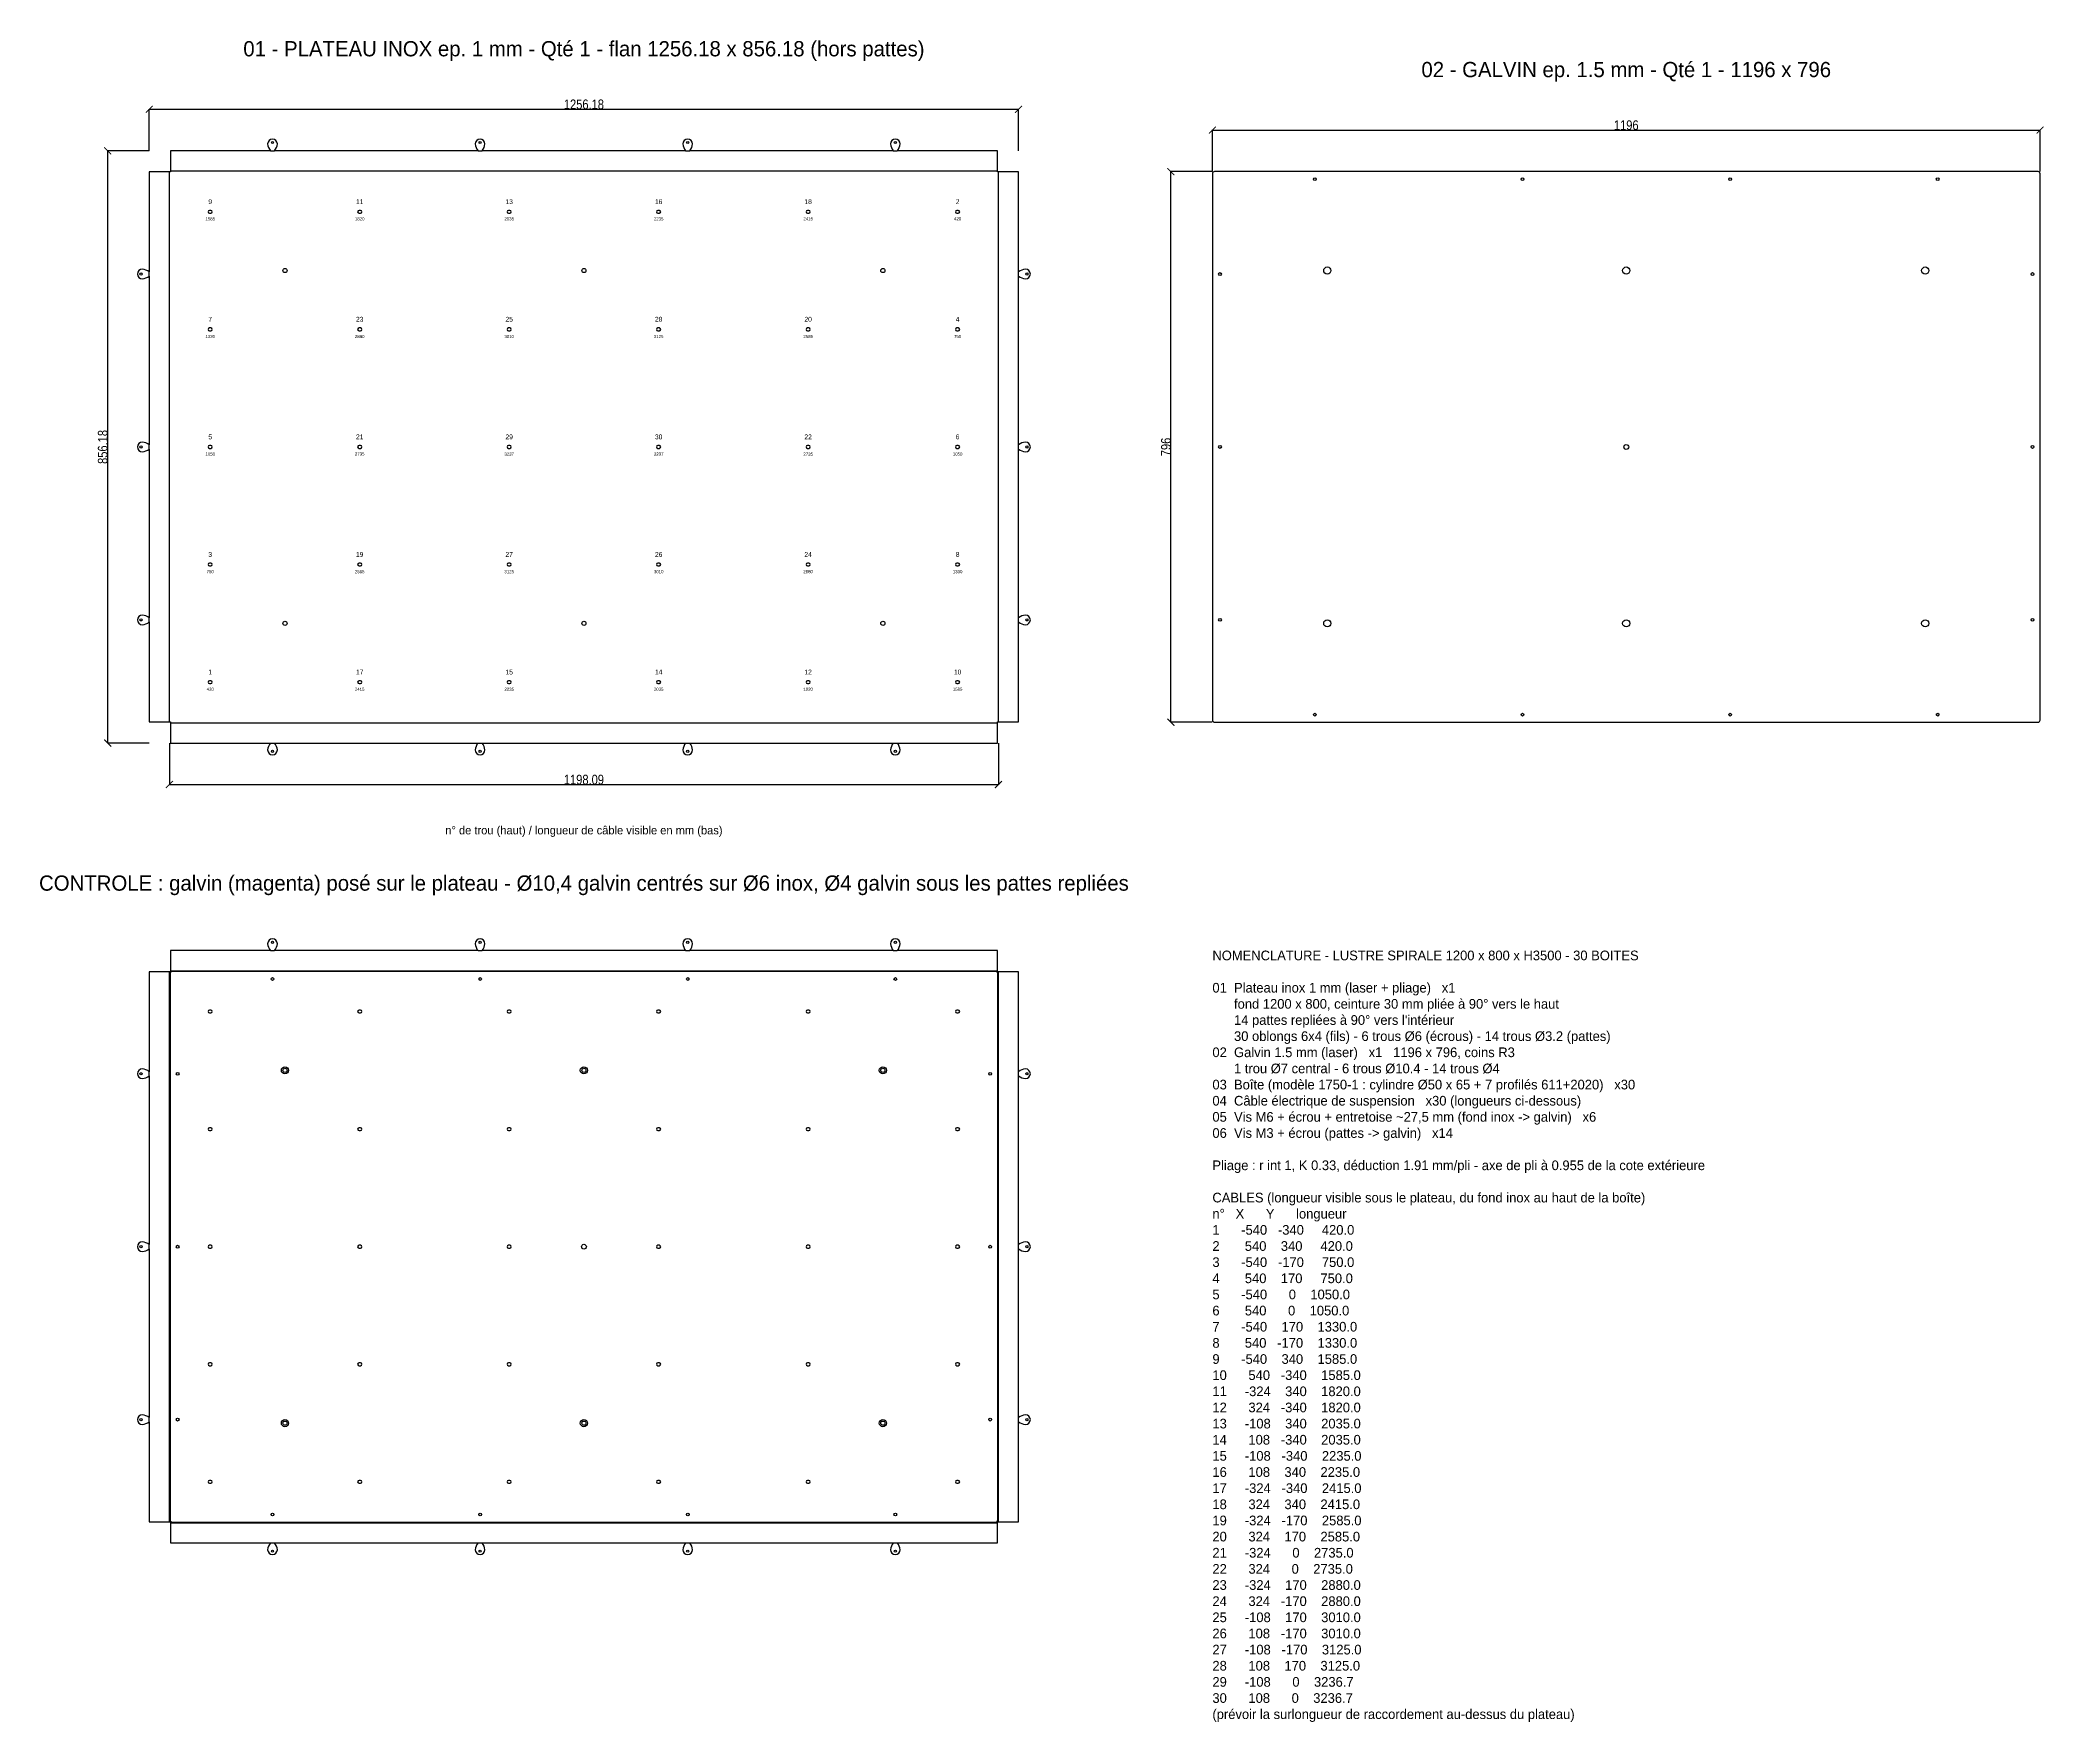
# Model space of a CAD drawing. Header units: millimetres. Extents: x -786 to 2110, y -1843 to 588.
import ezdxf
from ezdxf.enums import TextEntityAlignment as Align

# ---------------------------------------------------------------- set-up
doc = ezdxf.new("R2010")
doc.units = ezdxf.units.MM
doc.linetypes.add('DASHED', pattern=[1.524, 1.27, -0.254])
for name, color, linetype in [('CONTROLE', 6, 'Continuous'), ('COTATION', 3, 'Continuous'), ('DECOUPE', 1, 'Continuous'), ('PLIAGE', 5, 'DASHED'), ('TEXTE', 7, 'Continuous')]:
    doc.layers.add(name, color=color, linetype=linetype)
doc.styles.add('OpenSansCondensed-Light', font='OpenSansCondensed-Light.ttf')
doc.dimstyles.new('EZDXF', dxfattribs={"dimtxt": 0.25, "dimasz": 0.175, "dimexe": 0.375, "dimexo": 0.125, "dimgap": 0.1, "dimtad": 1, "dimlfac": 100, "dimzin": 12, "dimdsep": 46, "dimtxsty": 'OpenSansCondensed-Light', "dimblk": 'ARCHTICK', "dimcen": 2.5, "dimazin": 3, "dimtfac": 0.5, "dimtmove": 2, "dimatfit": 3})

# ---------------------------------------------------------------- blocks, each defined once
blk = doc.blocks.new('_ARCHTICK')
at = {"color": 0, "linetype": 'BYBLOCK', "const_width": 0.15}
blk.add_lwpolyline([(-0.5, -0.5), (0.5, 0.5)], dxfattribs=at)

msp = doc.modelspace()

# ---------------------------------------------------------------- linework, layer by layer
at = {"layer": 'CONTROLE'}
msp.add_lwpolyline([(-595, -1554.17832), (595, -1554.17832, 0.4142135624), (598, -1551.17832), (598, -761.17832, 0.4142135624), (595, -758.17832), (-595, -758.17832, 0.4142135624), (-598, -761.17832), (-598, -1551.17832, 0.4142135624)], format="xyb", close=True, dxfattribs=at)
for centre, radius in [((-450, -769.13374), 2), ((-150, -769.13374), 2), ((150, -769.13374), 2), ((450, -769.13374), 2), ((-432, -901.17832), 5.2), ((0, -901.17832), 5.2), ((432, -901.17832), 5.2), ((-587.04458, -906.17832), 2), ((587.04458, -906.17832), 2), ((-587.04458, -1156.17832), 2), ((0, -1156.17832), 3.5), ((587.04458, -1156.17832), 2), ((-587.04458, -1406.17832), 2), ((-432, -1411.17832), 5.2), ((0, -1411.17832), 5.2), ((432, -1411.17832), 5.2), ((587.04458, -1406.17832), 2), ((-450, -1543.2229), 2), ((-150, -1543.2229), 2), ((150, -1543.2229), 2), ((450, -1543.2229), 2)]:
    msp.add_circle(centre, radius, dxfattribs=at)
at = {"layer": 'DECOUPE'}
for points in [[(-597.5, -428.08916), (-453, -428.08916, 0.1438270997), (-457, -438.08916, 1), (-443, -438.08916, 0.1438270997), (-447, -428.08916), (-153, -428.08916, 0.1438270997), (-157, -438.08916, 1), (-143, -438.08916, 0.1438270997), (-147, -428.08916), (147, -428.08916, 0.1438270997), (143, -438.08916, 1), (157, -438.08916, 0.1438270997), (153, -428.08916), (447, -428.08916, 0.1438270997), (443, -438.08916, 1), (457, -438.08916, 0.1438270997), (453, -428.08916), (597.5, -428.08916), (597.5, -397.5), (628.08916, -397.5), (628.08916, -253, 0.1438270997), (638.08916, -257, 1), (638.08916, -243, 0.1438270997), (628.08916, -247), (628.08916, -3, 0.1438270997), (638.08916, -7, 1), (638.08916, 7, 0.1438270997), (628.08916, 3), (628.08916, 247, 0.1438270997), (638.08916, 243, 1), (638.08916, 257, 0.1438270997), (628.08916, 253), (628.08916, 397.5), (597.5, 397.5), (597.5, 428.08916), (453, 428.08916, 0.1438270997), (457, 438.08916, 1), (443, 438.08916, 0.1438270997), (447, 428.08916), (153, 428.08916, 0.1438270997), (157, 438.08916, 1), (143, 438.08916, 0.1438270997), (147, 428.08916), (-147, 428.08916, 0.1438270997), (-143, 438.08916, 1), (-157, 438.08916, 0.1438270997), (-153, 428.08916), (-447, 428.08916, 0.1438270997), (-443, 438.08916, 1), (-457, 438.08916, 0.1438270997), (-453, 428.08916), (-597.5, 428.08916), (-597.5, 397.5), (-628.08916, 397.5), (-628.08916, 253, 0.1438270997), (-638.08916, 257, 1), (-638.08916, 243, 0.1438270997), (-628.08916, 247), (-628.08916, 3, 0.1438270997), (-638.08916, 7, 1), (-638.08916, -7, 0.1438270997), (-628.08916, -3), (-628.08916, -247, 0.1438270997), (-638.08916, -243, 1), (-638.08916, -257, 0.1438270997), (-628.08916, -253), (-628.08916, -397.5), (-597.5, -397.5)], [(911.17832, -398), (2101.17832, -398, 0.4142135624), (2104.17832, -395), (2104.17832, 395, 0.4142135624), (2101.17832, 398), (911.17832, 398, 0.4142135624), (908.17832, 395), (908.17832, -395, 0.4142135624)], [(-541, 338), (-539, 338, 1), (-539, 342), (-541, 342, 1)], [(-325, 338), (-323, 338, 1), (-323, 342), (-325, 342, 1)], [(-109, 338), (-107, 338, 1), (-107, 342), (-109, 342, 1)], [(107, 338), (109, 338, 1), (109, 342), (107, 342, 1)], [(323, 338), (325, 338, 1), (325, 342), (323, 342, 1)], [(539, 338), (541, 338, 1), (541, 342), (539, 342, 1)], [(-541, 168), (-539, 168, 1), (-539, 172), (-541, 172, 1)], [(-325, 168), (-323, 168, 1), (-323, 172), (-325, 172, 1)], [(-109, 168), (-107, 168, 1), (-107, 172), (-109, 172, 1)], [(107, 168), (109, 168, 1), (109, 172), (107, 172, 1)], [(323, 168), (325, 168, 1), (325, 172), (323, 172, 1)], [(539, 168), (541, 168, 1), (541, 172), (539, 172, 1)], [(-541, -2), (-539, -2, 1), (-539, 2), (-541, 2, 1)], [(-325, -2), (-323, -2, 1), (-323, 2), (-325, 2, 1)], [(-109, -2), (-107, -2, 1), (-107, 2), (-109, 2, 1)], [(107, -2), (109, -2, 1), (109, 2), (107, 2, 1)], [(323, -2), (325, -2, 1), (325, 2), (323, 2, 1)], [(539, -2), (541, -2, 1), (541, 2), (539, 2, 1)], [(-541, -172), (-539, -172, 1), (-539, -168), (-541, -168, 1)], [(-325, -172), (-323, -172, 1), (-323, -168), (-325, -168, 1)], [(-109, -172), (-107, -172, 1), (-107, -168), (-109, -168, 1)], [(107, -172), (109, -172, 1), (109, -168), (107, -168, 1)], [(323, -172), (325, -172, 1), (325, -168), (323, -168, 1)], [(539, -172), (541, -172, 1), (541, -168), (539, -168, 1)], [(-541, -342), (-539, -342, 1), (-539, -338), (-541, -338, 1)], [(-325, -342), (-323, -342, 1), (-323, -338), (-325, -338, 1)], [(-109, -342), (-107, -342, 1), (-107, -338), (-109, -338, 1)], [(107, -342), (109, -342, 1), (109, -338), (107, -338, 1)], [(323, -342), (325, -342, 1), (325, -338), (323, -338, 1)], [(539, -342), (541, -342, 1), (541, -338), (539, -338, 1)], [(-597.5, -1584.26748), (-453, -1584.26748, 0.1438270997), (-457, -1594.26748, 1), (-443, -1594.26748, 0.1438270997), (-447, -1584.26748), (-153, -1584.26748, 0.1438270997), (-157, -1594.26748, 1), (-143, -1594.26748, 0.1438270997), (-147, -1584.26748), (147, -1584.26748, 0.1438270997), (143, -1594.26748, 1), (157, -1594.26748, 0.1438270997), (153, -1584.26748), (447, -1584.26748, 0.1438270997), (443, -1594.26748, 1), (457, -1594.26748, 0.1438270997), (453, -1584.26748), (597.5, -1584.26748), (597.5, -1553.67832), (628.08916, -1553.67832), (628.08916, -1409.17832, 0.1438270997), (638.08916, -1413.17832, 1), (638.08916, -1399.17832, 0.1438270997), (628.08916, -1403.17832), (628.08916, -1159.17832, 0.1438270997), (638.08916, -1163.17832, 1), (638.08916, -1149.17832, 0.1438270997), (628.08916, -1153.17832), (628.08916, -909.17832, 0.1438270997), (638.08916, -913.17832, 1), (638.08916, -899.17832, 0.1438270997), (628.08916, -903.17832), (628.08916, -758.67832), (597.5, -758.67832), (597.5, -728.08916), (453, -728.08916, 0.1438270997), (457, -718.08916, 1), (443, -718.08916, 0.1438270997), (447, -728.08916), (153, -728.08916, 0.1438270997), (157, -718.08916, 1), (143, -718.08916, 0.1438270997), (147, -728.08916), (-147, -728.08916, 0.1438270997), (-143, -718.08916, 1), (-157, -718.08916, 0.1438270997), (-153, -728.08916), (-447, -728.08916, 0.1438270997), (-443, -718.08916, 1), (-457, -718.08916, 0.1438270997), (-453, -728.08916), (-597.5, -728.08916), (-597.5, -758.67832), (-628.08916, -758.67832), (-628.08916, -903.17832, 0.1438270997), (-638.08916, -899.17832, 1), (-638.08916, -913.17832, 0.1438270997), (-628.08916, -909.17832), (-628.08916, -1153.17832, 0.1438270997), (-638.08916, -1149.17832, 1), (-638.08916, -1163.17832, 0.1438270997), (-628.08916, -1159.17832), (-628.08916, -1403.17832, 0.1438270997), (-638.08916, -1399.17832, 1), (-638.08916, -1413.17832, 0.1438270997), (-628.08916, -1409.17832), (-628.08916, -1553.67832), (-597.5, -1553.67832)], [(-541, -818.17832), (-539, -818.17832, 1), (-539, -814.17832), (-541, -814.17832, 1)], [(-325, -818.17832), (-323, -818.17832, 1), (-323, -814.17832), (-325, -814.17832, 1)], [(-109, -818.17832), (-107, -818.17832, 1), (-107, -814.17832), (-109, -814.17832, 1)], [(107, -818.17832), (109, -818.17832, 1), (109, -814.17832), (107, -814.17832, 1)], [(323, -818.17832), (325, -818.17832, 1), (325, -814.17832), (323, -814.17832, 1)], [(539, -818.17832), (541, -818.17832, 1), (541, -814.17832), (539, -814.17832, 1)], [(-541, -988.17832), (-539, -988.17832, 1), (-539, -984.17832), (-541, -984.17832, 1)], [(-325, -988.17832), (-323, -988.17832, 1), (-323, -984.17832), (-325, -984.17832, 1)], [(-109, -988.17832), (-107, -988.17832, 1), (-107, -984.17832), (-109, -984.17832, 1)], [(107, -988.17832), (109, -988.17832, 1), (109, -984.17832), (107, -984.17832, 1)], [(323, -988.17832), (325, -988.17832, 1), (325, -984.17832), (323, -984.17832, 1)], [(539, -988.17832), (541, -988.17832, 1), (541, -984.17832), (539, -984.17832, 1)], [(-541, -1158.17832), (-539, -1158.17832, 1), (-539, -1154.17832), (-541, -1154.17832, 1)], [(-325, -1158.17832), (-323, -1158.17832, 1), (-323, -1154.17832), (-325, -1154.17832, 1)], [(-109, -1158.17832), (-107, -1158.17832, 1), (-107, -1154.17832), (-109, -1154.17832, 1)], [(107, -1158.17832), (109, -1158.17832, 1), (109, -1154.17832), (107, -1154.17832, 1)], [(323, -1158.17832), (325, -1158.17832, 1), (325, -1154.17832), (323, -1154.17832, 1)], [(539, -1158.17832), (541, -1158.17832, 1), (541, -1154.17832), (539, -1154.17832, 1)], [(-541, -1328.17832), (-539, -1328.17832, 1), (-539, -1324.17832), (-541, -1324.17832, 1)], [(-325, -1328.17832), (-323, -1328.17832, 1), (-323, -1324.17832), (-325, -1324.17832, 1)], [(-109, -1328.17832), (-107, -1328.17832, 1), (-107, -1324.17832), (-109, -1324.17832, 1)], [(107, -1328.17832), (109, -1328.17832, 1), (109, -1324.17832), (107, -1324.17832, 1)], [(323, -1328.17832), (325, -1328.17832, 1), (325, -1324.17832), (323, -1324.17832, 1)], [(539, -1328.17832), (541, -1328.17832, 1), (541, -1324.17832), (539, -1324.17832, 1)], [(-541, -1498.17832), (-539, -1498.17832, 1), (-539, -1494.17832), (-541, -1494.17832, 1)], [(-325, -1498.17832), (-323, -1498.17832, 1), (-323, -1494.17832), (-325, -1494.17832, 1)], [(-109, -1498.17832), (-107, -1498.17832, 1), (-107, -1494.17832), (-109, -1494.17832, 1)], [(107, -1498.17832), (109, -1498.17832, 1), (109, -1494.17832), (107, -1494.17832, 1)], [(323, -1498.17832), (325, -1498.17832, 1), (325, -1494.17832), (323, -1494.17832, 1)], [(539, -1498.17832), (541, -1498.17832, 1), (541, -1494.17832), (539, -1494.17832, 1)]]:
    msp.add_lwpolyline(points, format="xyb", close=True, dxfattribs=at)
for centre, radius in [((-450, 440.08916), 1.6), ((-150, 440.08916), 1.6), ((150, 440.08916), 1.6), ((450, 440.08916), 1.6), ((1056.17832, 387.04458), 2), ((1356.17832, 387.04458), 2), ((1656.17832, 387.04458), 2), ((1956.17832, 387.04458), 2), ((-640.08916, 250), 1.6), ((-432, 255), 3), ((0, 255), 3), ((432, 255), 3), ((640.08916, 250), 1.6), ((919.13374, 250), 2), ((1074.17832, 255), 5.2), ((1506.17832, 255), 5.2), ((1938.17832, 255), 5.2), ((2093.2229, 250), 2), ((-640.08916, 0), 1.6), ((640.08916, 0), 1.6), ((919.13374, 0), 2), ((1506.17832, 0), 3.5), ((2093.2229, 0), 2), ((-640.08916, -250), 1.6), ((-432, -255), 3), ((0, -255), 3), ((432, -255), 3), ((640.08916, -250), 1.6), ((919.13374, -250), 2), ((1074.17832, -255), 5.2), ((1506.17832, -255), 5.2), ((1938.17832, -255), 5.2), ((2093.2229, -250), 2), ((1056.17832, -387.04458), 2), ((1356.17832, -387.04458), 2), ((1656.17832, -387.04458), 2), ((1956.17832, -387.04458), 2), ((-450, -440.08916), 1.6), ((-150, -440.08916), 1.6), ((150, -440.08916), 1.6), ((450, -440.08916), 1.6), ((-450, -716.08916), 1.6), ((-150, -716.08916), 1.6), ((150, -716.08916), 1.6), ((450, -716.08916), 1.6), ((-640.08916, -906.17832), 1.6), ((-432, -901.17832), 3), ((0, -901.17832), 3), ((432, -901.17832), 3), ((640.08916, -906.17832), 1.6), ((-640.08916, -1156.17832), 1.6), ((640.08916, -1156.17832), 1.6), ((-640.08916, -1406.17832), 1.6), ((-432, -1411.17832), 3), ((0, -1411.17832), 3), ((432, -1411.17832), 3), ((640.08916, -1406.17832), 1.6), ((-450, -1596.26748), 1.6), ((-150, -1596.26748), 1.6), ((150, -1596.26748), 1.6), ((450, -1596.26748), 1.6)]:
    msp.add_circle(centre, radius, dxfattribs=at)
at = {"layer": 'PLIAGE'}
for p, q in [((-453, 428.08916), (-447, 428.08916)), ((-153, 428.08916), (-147, 428.08916)), ((147, 428.08916), (153, 428.08916)), ((447, 428.08916), (453, 428.08916)), ((-599.04458, -397.5), (-599.04458, 397.5)), ((-597.5, 399.04458), (597.5, 399.04458)), ((599.04458, -397.5), (599.04458, 397.5)), ((-628.08916, 247), (-628.08916, 253)), ((628.08916, 247), (628.08916, 253)), ((-628.08916, -3), (-628.08916, 3)), ((628.08916, -3), (628.08916, 3)), ((-628.08916, -253), (-628.08916, -247)), ((628.08916, -253), (628.08916, -247)), ((-597.5, -399.04458), (597.5, -399.04458)), ((-453, -428.08916), (-447, -428.08916)), ((-153, -428.08916), (-147, -428.08916)), ((147, -428.08916), (153, -428.08916)), ((447, -428.08916), (453, -428.08916)), ((-453, -728.08916), (-447, -728.08916)), ((-153, -728.08916), (-147, -728.08916)), ((147, -728.08916), (153, -728.08916)), ((447, -728.08916), (453, -728.08916)), ((-599.04458, -1553.67832), (-599.04458, -758.67832)), ((-597.5, -757.13374), (597.5, -757.13374)), ((599.04458, -1553.67832), (599.04458, -758.67832)), ((-628.08916, -909.17832), (-628.08916, -903.17832)), ((628.08916, -909.17832), (628.08916, -903.17832)), ((-628.08916, -1159.17832), (-628.08916, -1153.17832)), ((628.08916, -1159.17832), (628.08916, -1153.17832)), ((-628.08916, -1409.17832), (-628.08916, -1403.17832)), ((628.08916, -1409.17832), (628.08916, -1403.17832)), ((-597.5, -1555.2229), (597.5, -1555.2229)), ((-453, -1584.26748), (-447, -1584.26748)), ((-153, -1584.26748), (-147, -1584.26748)), ((147, -1584.26748), (153, -1584.26748)), ((447, -1584.26748), (453, -1584.26748))]:
    msp.add_line(p, q, dxfattribs=at)

# ---------------------------------------------------------------- texts
at = {"layer": 'TEXTE'}
for s, height, p in [('01 - PLATEAU INOX ep. 1 mm - Qté 1 - flan 1256.18 x 856.18 (hors pattes)', 22, (0, 558.08916)), ('02 - GALVIN ep. 1.5 mm - Qté 1 - 1196 x 796', 22, (1506.17832, 528)), ('9', 7, (-540, 349)), ('11', 7, (-324, 349)), ('13', 7, (-108, 349)), ('16', 7, (108, 349)), ('18', 7, (324, 349)), ('2', 7, (540, 349)), ('7', 7, (-540, 179)), ('23', 7, (-324, 179)), ('25', 7, (-108, 179)), ('28', 7, (108, 179)), ('20', 7, (324, 179)), ('4', 7, (540, 179)), ('5', 7, (-540, 9)), ('21', 7, (-324, 9)), ('29', 7, (-108, 9)), ('30', 7, (108, 9)), ('22', 7, (324, 9)), ('6', 7, (540, 9)), ('3', 7, (-540, -161)), ('19', 7, (-324, -161)), ('27', 7, (-108, -161)), ('26', 7, (108, -161)), ('24', 7, (324, -161)), ('8', 7, (540, -161)), ('1', 7, (-540, -331)), ('17', 7, (-324, -331)), ('15', 7, (-108, -331)), ('14', 7, (108, -331)), ('12', 7, (324, -331)), ('10', 7, (540, -331)), ('CONTROLE : galvin (magenta) posé sur le plateau - Ø10,4 galvin centrés sur Ø6 inox, Ø4 galvin sous les pattes repliées', 22, (0, -648.08916))]:
    msp.add_text(s, height=height, dxfattribs=at).set_placement(p, align=Align.BOTTOM_CENTER)
for s, height, p in [('1585', 4.5, (-540, 332)), ('1820', 4.5, (-324, 332)), ('2035', 4.5, (-108, 332)), ('2235', 4.5, (108, 332)), ('2415', 4.5, (324, 332)), ('420', 4.5, (540, 332)), ('1330', 4.5, (-540, 162)), ('2880', 4.5, (-324, 162)), ('3010', 4.5, (-108, 162)), ('3125', 4.5, (108, 162)), ('2585', 4.5, (324, 162)), ('750', 4.5, (540, 162)), ('1050', 4.5, (-540, -8)), ('2735', 4.5, (-324, -8)), ('3237', 4.5, (-108, -8)), ('3237', 4.5, (108, -8)), ('2735', 4.5, (324, -8)), ('1050', 4.5, (540, -8)), ('750', 4.5, (-540, -178)), ('2585', 4.5, (-324, -178)), ('3125', 4.5, (-108, -178)), ('3010', 4.5, (108, -178)), ('2880', 4.5, (324, -178)), ('1330', 4.5, (540, -178)), ('420', 4.5, (-540, -348)), ('2415', 4.5, (-324, -348)), ('2235', 4.5, (-108, -348)), ('2035', 4.5, (108, -348)), ('1820', 4.5, (324, -348)), ('1585', 4.5, (540, -348)), ('n° de trou (haut) / longueur de câble visible en mm (bas)', 12, (0, -548.08916))]:
    msp.add_text(s, height=height, dxfattribs=at).set_placement(p, align=Align.TOP_CENTER)
at = {"layer": 'TEXTE', "insert": (908.17832, -728.08916), "char_height": 14, "attachment_point": 1}
msp.add_mtext("NOMENCLATURE - LUSTRE SPIRALE 1200 x 800 x H3500 - 30 BOITES\\P\\P01  Plateau inox 1 mm (laser + pliage)   x1\\P      fond 1200 x 800, ceinture 30 mm pliée à 90° vers le haut\\P      14 pattes repliées à 90° vers l'intérieur\\P      30 oblongs 6x4 (fils) - 6 trous Ø6 (écrous) - 14 trous Ø3.2 (pattes)\\P02  Galvin 1.5 mm (laser)   x1   1196 x 796, coins R3\\P      1 trou Ø7 central - 6 trous Ø10.4 - 14 trous Ø4\\P03  Boîte (modèle 1750-1 : cylindre Ø50 x 65 + 7 profilés 611+2020)   x30\\P04  Câble électrique de suspension   x30 (longueurs ci-dessous)\\P05  Vis M6 + écrou + entretoise ~27,5 mm (fond inox -> galvin)   x6\\P06  Vis M3 + écrou (pattes -> galvin)   x14\\P\\PPliage : r int 1, K 0.33, déduction 1.91 mm/pli - axe de pli à 0.955 de la cote extérieure\\P\\PCABLES (longueur visible sous le plateau, du fond inox au haut de la boîte)\\Pn°   X      Y      longueur\\P1      -540   -340     420.0\\P2       540    340     420.0\\P3      -540   -170     750.0\\P4       540    170     750.0\\P5      -540      0    1050.0\\P6       540      0    1050.0\\P7      -540    170    1330.0\\P8       540   -170    1330.0\\P9      -540    340    1585.0\\P10      540   -340    1585.0\\P11     -324    340    1820.0\\P12      324   -340    1820.0\\P13     -108    340    2035.0\\P14      108   -340    2035.0\\P15     -108   -340    2235.0\\P16      108    340    2235.0\\P17     -324   -340    2415.0\\P18      324    340    2415.0\\P19     -324   -170    2585.0\\P20      324    170    2585.0\\P21     -324      0    2735.0\\P22      324      0    2735.0\\P23     -324    170    2880.0\\P24      324   -170    2880.0\\P25     -108    170    3010.0\\P26      108   -170    3010.0\\P27     -108   -170    3125.0\\P28      108    170    3125.0\\P29     -108      0    3236.7\\P30      108      0    3236.7\\P(prévoir la surlongueur de raccordement au-dessus du plateau)", dxfattribs=at)

# ---------------------------------------------------------------- dimensions: what is measured, and where the dimension line sits
at = {"layer": 'COTATION'}
for base, p1, p2, text in [((-628.08916, 488.08916), (-628.08916, 428.08916), (628.08916, 428.08916), '1256.18'), ((908.17832, 458), (908.17832, 398), (2104.17832, 398), '1196'), ((-599.04458, -488.08916), (-599.04458, -428.08916), (599.04458, -428.08916), '1198.09')]:
    msp.add_linear_dim(base=base, p1=p1, p2=p2, text=text, dimstyle='EZDXF', override={"dimtxt": 14, "dimasz": 10}, dxfattribs=at).render()
for base, p1, p2, text in [((-688.08916, -428.08916), (-628.08916, -428.08916), (-628.08916, 428.08916), '856.18'), ((848.17832, -398), (908.17832, -398), (908.17832, 398), '796')]:
    msp.add_linear_dim(base=base, p1=p1, p2=p2, angle=90, text=text, dimstyle='EZDXF', override={"dimtxt": 14, "dimasz": 10}, dxfattribs=at).render()

doc.saveas('drawing.dxf')
